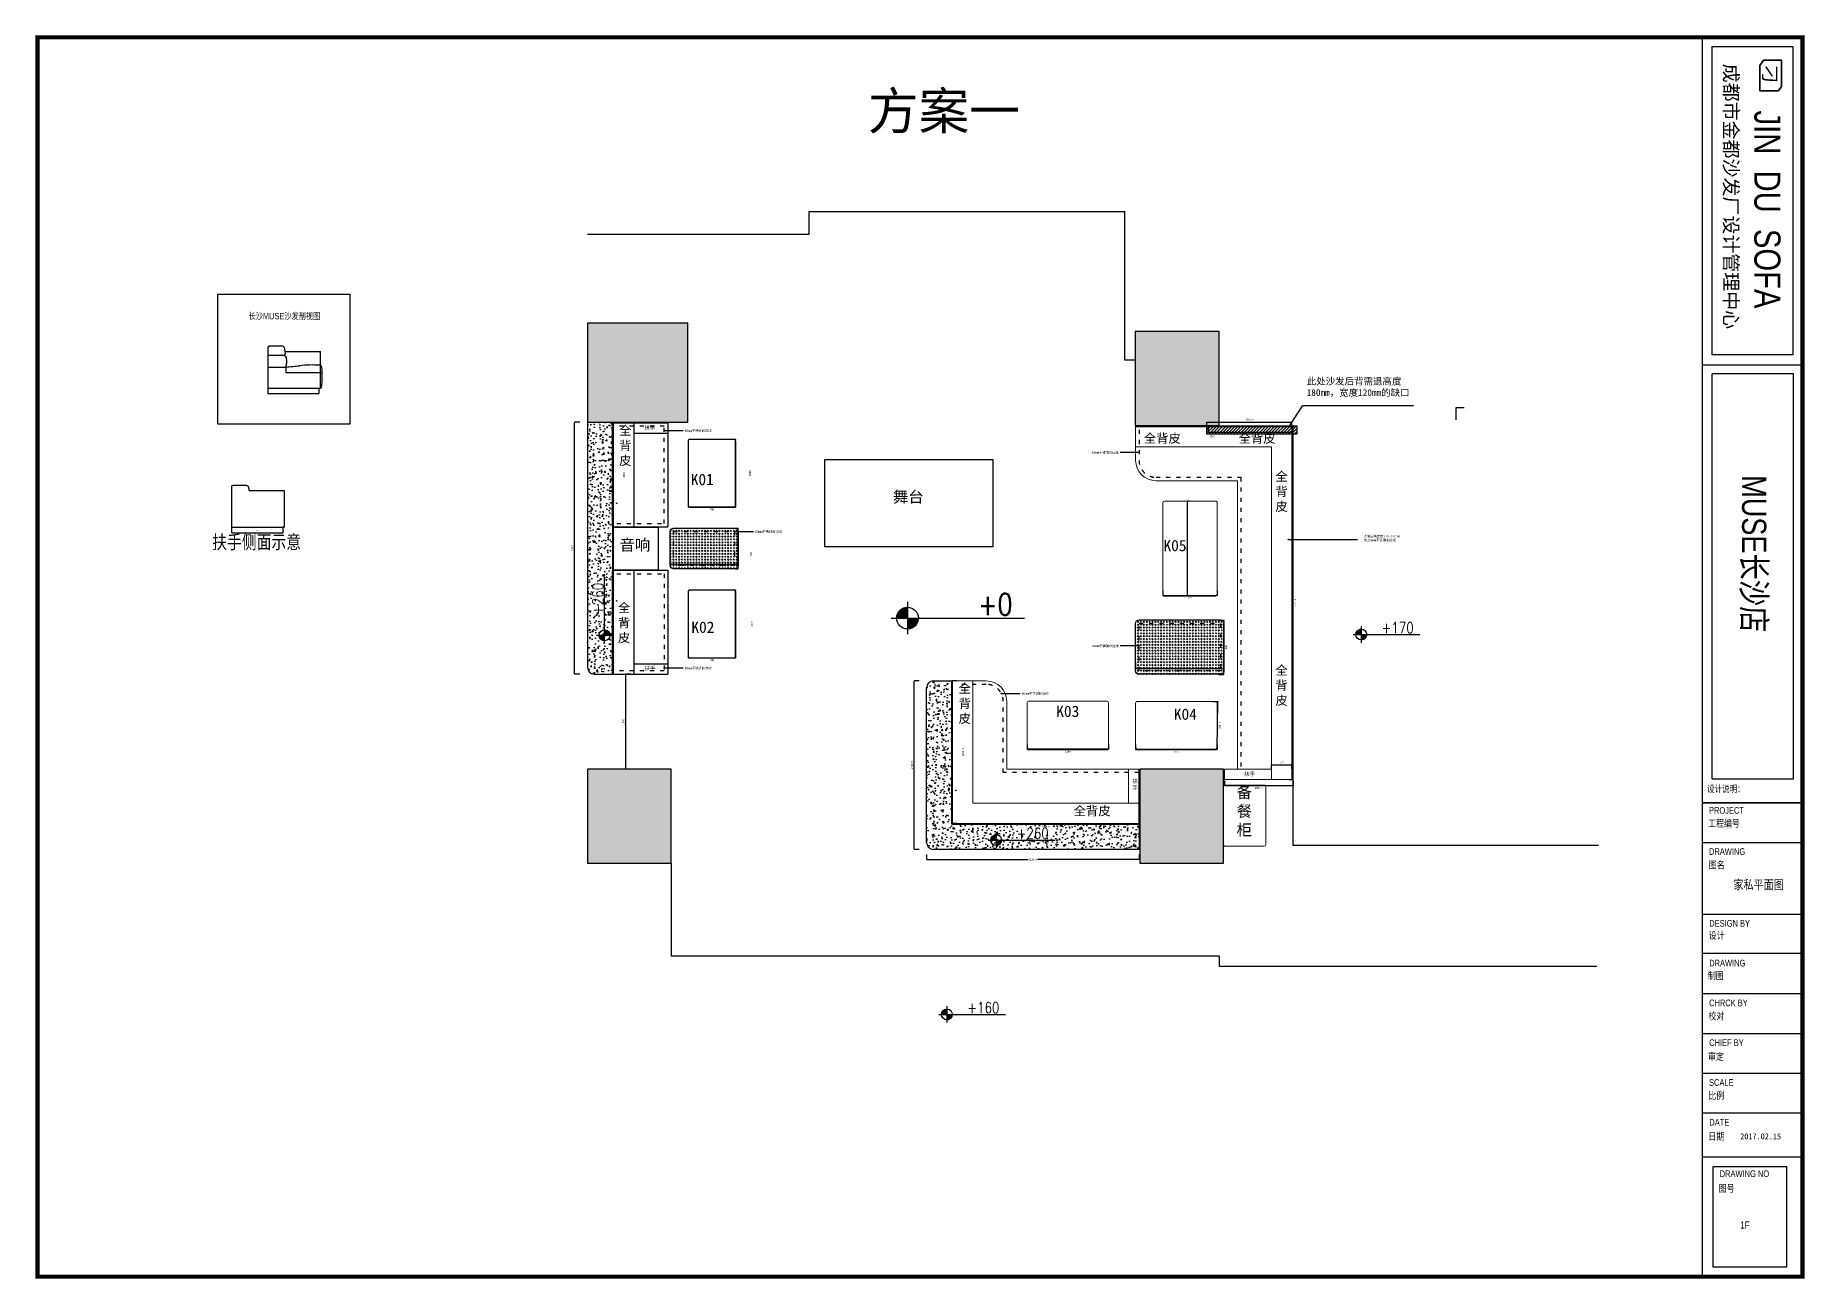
# Model space of a CAD drawing. Header units: millimetres. Extents: x 1211946 to 1266258, y -418433 to -400124.
# Drawn here: x 1211946 to 1237988, y -418433 to -400124 of the extents above; entities that cross this region are included whole.
import ezdxf
from ezdxf.enums import TextEntityAlignment as Align

# ---------------------------------------------------------------- set-up
doc = ezdxf.new("R2010")
doc.units = ezdxf.units.MM
doc.header["$LTSCALE"] = 5
doc.header["$PDMODE"] = 35
doc.header["$PDSIZE"] = 3
doc.linetypes.add('ACAD_ISO03W100', pattern=[30, 12, -18])
for name, color, linetype in [('B', 3, 'Continuous'), ('layer 1', 7, 'Continuous'), ('图框', 4, 'Continuous'), ('标注', 7, 'Continuous')]:
    doc.layers.add(name, color=color, linetype=linetype)
doc.layers.add('线型', color=3, linetype='Continuous', lineweight=50)
doc.styles.add('-宋体', font='arial.ttf', dxfattribs={"width": 0.8})
doc.styles.add('\\M+2A4A4\\M+2A4E5\\M+2A672', font='')
doc.styles.add('DIM_FONT', font='SIMPLEX.shx', dxfattribs={"width": 0.8, "bigfont": 'gbcbig.shx'})
doc.styles.get("Standard").update_dxf_attribs({"font": 'txt.shx', "bigfont": 'gbcbig.shx'})
doc.styles.add('宋体平面', font='', dxfattribs={"width": 0.8, "height": 30})
doc.styles.get('\\M+2A4A4\\M+2A4E5\\M+2A672').set_extended_font_data('NSimSun')
doc.styles.get('宋体平面').set_extended_font_data('NSimSun')
doc.dimstyles.new('02.HY-D30', dxfattribs={"dimscale": 30, "dimtxt": 30, "dimasz": 0.3, "dimexe": 0, "dimexo": 0.2, "dimgap": 0.6, "dimtad": 2, "dimdec": 1, "dimzin": 11, "dimdsep": 46, "dimtxsty": '宋体平面', "dimblk": 'DOT', "dimcen": 1.5, "dimdle": 1, "dimclrd": 8, "dimclre": 8, "dimclrt": 7, "dimazin": 0, "dimtp": 10, "dimtm": 10, "dimtfac": 1, "dimtdec": 1, "dimtix": 1, "dimtmove": 2, "dimatfit": 3, "dimldrblk": 'DOT', "dimfxl": 0, "dimtolj": 1, "dimtzin": 0, "dimlwe": 25, "dimarcsym": 0})

msp = doc.modelspace()

# ---------------------------------------------------------------- texts
at = {"color": 7, "lineweight": 30, "style": '-宋体', "width": 0.8}
for s, height, p in [('JIN  DU  SOFA', 384.8161, (1237247.7, -401231.1)), ('MUSE长沙店', 356.311, (1237067.15, -406602.18))]:
    msp.add_text(s, height=height, rotation=270, dxfattribs=at).set_placement(p)
at = {"style": '-宋体', "width": 0.8}
msp.add_text('长沙MUSE沙发剖视图', height=94.081, dxfattribs=at).set_placement((1215083.72, -404304.97))
at = {"color": 7, "lineweight": 30, "style": '-宋体', "width": 0.8}
for s, height, p in [('设计说明：', 98.611, (1236552.62, -411271.18)), ('工程编号', 104.534, (1236567.23, -411781.06)), ('PROJECT', 98.611, (1236580.65, -411587.1)), ('DRAWING', 98.611, (1236580.33, -412192.73)), ('图名', 104.534, (1236577.9, -412393.97)), ('家私平面图', 135.895, (1236940.8, -412698.82)), ('DESIGN BY', 98.611, (1236583.86, -413249.88)), ('设计', 104.534, (1236575.01, -413430.95)), ('DRAWING', 98.611, (1236583.86, -413835.8)), ('制图', 104.534, (1236562.88, -414025.07)), ('CHRCK BY', 98.611, (1236581.78, -414421.71)), ('校对 ', 104.534, (1236571.22, -414618.73)), ('审定', 104.534, (1236565.26, -415215.2)), ('CHIEF BY', 98.611, (1236583.15, -415007.63)), ('SCALE', 98.611, (1236580.8, -415593.54)), ('比例', 104.534, (1236569.85, -415789.61)), ('DATE', 98.611, (1236585.25, -416179.46)), ('日期', 104.534, (1236571.97, -416391.47)), ('DRAWING NO', 98.611, (1236738.07, -416937.83)), ('图号', 104.534, (1236722.86, -417156.82)), ('1F', 104.534, (1237042.06, -417695.95))]:
    msp.add_text(s, height=height, dxfattribs=at).set_placement(p)
at = {"attachment_point": 1, "style": '宋体平面'}
for s, insert, char_height in [('扶手侧面示意', (1214547.75, -407485.47), 200), ('不锈钢', (1215193.29, -407411.31), 10)]:
    msp.add_mtext(s, dxfattribs=dict(at, insert=insert, char_height=char_height))
at = {"layer": '图框', "color": 7, "style": '\\M+2A4A4\\M+2A4E5\\M+2A672'}
for s, height, p in [('成都市金都沙发厂设计管理中心', 204.6792, (1236802.94, -400541.87)), ('刁', 204.68, (1237377.68, -400550.71))]:
    msp.add_text(s, height=height, rotation=270, dxfattribs=at).set_placement(p)
at = {"layer": '标注'}
for s, insert, char_height, width, attachment_point in [('{\\fNSimSun|b0|i0|c134|p49;\\C0;方案一}', (1224199.67, -400962.8), 547.0341, 8631.0568, 1), ('{\\fNSimSun|b0|i0|c134|p49;\\C1;此处沙发后背需退高度180mm，宽度120mm的缺口}', (1230658.5, -405168.79), 99.6782, 1647.7, 1), ('{\\fNSimSun|b0|i0|c134|p49;\\C0;全背皮}', (1220538.01, -405875.74), 132.9043, 249.4787, 1), ('{\\fNSimSun|b0|i0|c134|p49;\\C1;扶手}', (1220909.82, -405872.47), 56.9827, 212.1607, 1), ('{\\fNSimSun|b0|i0|c134|p49;\\C1;80mm不锈钢收边线}', (1221503.31, -405929.62), 34.1896, 408.8964, 1), ('{\\fNSimSun|b0|i0|c134|p49;\\C0;全背皮}', (1228262.15, -405991.75), 132.9043, 734.7015, 1), ('{\\fNSimSun|b0|i0|c134|p49;\\C0;全背皮}', (1229657.07, -405991.75), 132.9043, 734.7015, 1), ('{\\fNSimSun|b0|i0|c134|p49;\\C1;80mm不锈钢收边线}', (1227890.21, -406250.9), 34.1896, 408.8964, 3), ('{\\fNSimSun|b0|i0|c134|p49;\\C1;K01}', (1221592.52, -406581.35), 166.1304, 435.0583, 1), ('{\\fNSimSun|b0|i0|c134|p49;\\C0;全背皮}', (1230198.14, -406552.03), 132.9043, 249.4787, 1), ('{\\fNSimSun|b0|i0|c134|p49;\\C1;舞台}', (1224567.66, -406837.79), 166.1304, 435.0583, 1), ('{\\fNSimSun|b0|i0|c134|p49;\\C1;音响}', (1220543.37, -407544.55), 166.1304, 435.0583, 1), ('{\\fNSimSun|b0|i0|c134|p49;\\C1;80mm不锈钢收边线}', (1222538.92, -407416.58), 34.1896, 408.8964, 1), ('{\\fNSimSun|b0|i0|c134|p49;\\C1;K05}', (1228550.53, -407554.23), 166.1304, 435.0583, 1), ('{\\fNSimSun|b0|i0|c134|p49;\\C1;沙发后背高度170-320mm为150mm不锈钢收边线}', (1231499.64, -407483.64), 34.1896, 539.4411, 1), ('{\\fNSimSun|b0|i0|c134|p49;\\C0;全背皮}', (1220520.2, -408485.34), 132.9043, 249.4787, 1), ('{\\fNSimSun|b0|i0|c134|p49;\\C1;K02}', (1221601.56, -408756.86), 166.1304, 435.0583, 1), ('{\\fNSimSun|b0|i0|c134|p49;\\C1;80mm不锈钢收边线}', (1227890.21, -409099.28), 34.1896, 408.8964, 3), ('{\\fNSimSun|b0|i0|c134|p49;\\C1;扶手}', (1220912.97, -409415.87), 56.9827, 212.1607, 1), ('{\\fNSimSun|b0|i0|c134|p49;\\C1;80mm不锈钢收边线}', (1221503.31, -409425.36), 34.1896, 408.8964, 1), ('{\\fNSimSun|b0|i0|c134|p49;\\C0;全背皮}', (1230198.14, -409407.66), 132.9043, 249.4787, 1), ('{\\fNSimSun|b0|i0|c134|p49;\\C0;全背皮}', (1225534.38, -409673.97), 132.9043, 249.4787, 1), ('{\\fNSimSun|b0|i0|c134|p49;\\C1;80mm不锈钢收边线}', (1226464.16, -409799.12), 34.1896, 408.8964, 1), ('{\\fNSimSun|b0|i0|c134|p49;\\C1;K03}', (1226972.49, -409995.53), 166.1304, 435.0583, 1), ('{\\fNSimSun|b0|i0|c134|p49;\\C1;K04}', (1228703.58, -410037.4), 166.1304, 435.0583, 1), ('{\\fNSimSun|b0|i0|c134|p49;\\C1;扶手}', (1228092.99, -411079.59), 56.9827, 96.6036, 1), ('{\\fNSimSun|b0|i0|c134|p49;\\C1;备餐柜}', (1229626.95, -411188.8), 166.1304, 435.0583, 1), ('{\\fNSimSun|b0|i0|c134|p49;\\C1;扶手}', (1229737.77, -410971.5), 56.9827, 212.1607, 1), ('{\\fNSimSun|b0|i0|c134|p49;\\C0;全背皮}', (1227228.92, -411478.03), 132.9043, 734.7015, 1), ('{\\fNSimSun|b0|i0|c134|p49;2017.02.15}', (1237039.59, -416293.77), 88.579, 805.1844, 1)]:
    msp.add_mtext(s, dxfattribs=dict(at, insert=insert, char_height=char_height, width=width, attachment_point=attachment_point))

# ---------------------------------------------------------------- blocks, each defined once
blk = doc.blocks.new('_Dot')
at = {"color": 0, "linetype": 'ByBlock', "lineweight": -2}
blk.add_line((-0.5, 0), (-1, 0), dxfattribs=at)
at = {"color": 0, "linetype": 'ByBlock', "const_width": 0.5}
blk.add_lwpolyline([(-0.25, 0, 1), (0.25, 0, 1)], format="xyb", close=True, dxfattribs=at)
blk = doc.blocks.new('*D5')
at = {"layer": 'Defpoints', "color": 0, "transparency": 16777216}
for p in [(1220853, -409532), (1220633, -410932), (1220853, -410932)]:
    blk.add_point(p, dxfattribs=at)
at = {"layer": '线型', "color": 8, "lineweight": 25, "transparency": 16777216}
for p, q in [((1220708, -409532), (1220633, -409532)), ((1220708, -410932), (1220633, -410932))]:
    blk.add_line(p, q, dxfattribs=at)
at = {"layer": '线型', "color": 8, "lineweight": -2, "transparency": 16777216}
blk.add_line((1220633, -409541), (1220633, -410923), dxfattribs=at)
at = {"layer": '线型', "color": 8, "lineweight": -2, "transparency": 16777216, "xscale": 9, "yscale": 9, "zscale": 9}
for p, rotation in [((1220633, -409532), 90), ((1220633, -410932), 270)]:
    blk.add_blockref('_Dot', p, dxfattribs=dict(at, rotation=rotation))
at = {"layer": '线型', "color": 7, "lineweight": 30, "transparency": 16777216, "insert": (1220600, -410232), "char_height": 30, "attachment_point": 5, "rotation": 90, "style": '宋体平面'}
blk.add_mtext('\\A1;1400', dxfattribs=at)
blk = doc.blocks.new('*D6')
at = {"layer": 'Defpoints', "color": 0, "transparency": 16777216}
for p in [(1228905, -406983), (1228941, -406983), (1228941, -408383)]:
    blk.add_point(p, dxfattribs=at)
at = {"layer": '线型', "color": 8, "lineweight": 25, "transparency": 16777216}
for p, q in [((1228935, -406983), (1228905, -406983)), ((1228935, -408383), (1228905, -408383))]:
    blk.add_line(p, q, dxfattribs=at)
at = {"layer": '线型', "color": 8, "lineweight": -2, "transparency": 16777216}
blk.add_line((1228905, -408374), (1228905, -406992), dxfattribs=at)
at = {"layer": '线型', "color": 8, "lineweight": -2, "transparency": 16777216, "xscale": 9, "yscale": 9, "zscale": 9}
for p, rotation in [((1228905, -406983), 90.009423623267), ((1228905, -408383), 270.009423623267)]:
    blk.add_blockref('_Dot', p, dxfattribs=dict(at, rotation=rotation))
at = {"layer": '线型', "color": 7, "lineweight": 30, "transparency": 16777216, "insert": (1228872, -407683), "char_height": 30, "attachment_point": 5, "rotation": 270.0094, "style": '宋体平面'}
blk.add_mtext('\\A1;1400', dxfattribs=at)
blk = doc.blocks.new('*D7')
at = {"layer": 'Defpoints', "color": 0, "transparency": 16777216}
for p in [(1228541, -408251), (1229341, -408251), (1229341, -408375)]:
    blk.add_point(p, dxfattribs=at)
at = {"layer": '线型', "color": 8, "lineweight": 25, "transparency": 16777216}
for p, q in [((1228541, -408300), (1228541, -408375)), ((1229341, -408300), (1229341, -408375))]:
    blk.add_line(p, q, dxfattribs=at)
at = {"layer": '线型', "color": 8, "lineweight": -2, "transparency": 16777216}
blk.add_line((1228550, -408375), (1229332, -408375), dxfattribs=at)
at = {"layer": '线型', "color": 8, "lineweight": -2, "transparency": 16777216, "xscale": 9, "yscale": 9, "zscale": 9, "rotation": 180}
blk.add_blockref('_Dot', (1228541, -408375), dxfattribs=at)
at = {"layer": '线型', "color": 8, "lineweight": -2, "transparency": 16777216, "xscale": 9, "yscale": 9, "zscale": 9}
blk.add_blockref('_Dot', (1229341, -408375), dxfattribs=at)
at = {"layer": '线型', "color": 7, "lineweight": 30, "transparency": 16777216, "insert": (1228941, -408408), "char_height": 30, "attachment_point": 5, "style": '宋体平面'}
blk.add_mtext('\\A1;800', dxfattribs=at)
blk = doc.blocks.new('*D8')
at = {"layer": 'Defpoints', "color": 0, "transparency": 16777216}
for p in [(1226543, -410496), (1227743, -410496), (1227743, -410640)]:
    blk.add_point(p, dxfattribs=at)
at = {"layer": '线型', "color": 8, "lineweight": 25, "transparency": 16777216}
for p, q in [((1226543, -410565), (1226543, -410640)), ((1227743, -410565), (1227743, -410640))]:
    blk.add_line(p, q, dxfattribs=at)
at = {"layer": '线型', "color": 8, "lineweight": -2, "transparency": 16777216}
blk.add_line((1226552, -410640), (1227734, -410640), dxfattribs=at)
at = {"layer": '线型', "color": 8, "lineweight": -2, "transparency": 16777216, "xscale": 9, "yscale": 9, "zscale": 9}
for p, rotation in [((1226543, -410640), 180.0108734114236), ((1227743, -410640), 0.01087341142358089)]:
    blk.add_blockref('_Dot', p, dxfattribs=dict(at, rotation=rotation))
at = {"layer": '线型', "color": 7, "lineweight": 30, "transparency": 16777216, "insert": (1227143, -410673), "char_height": 30, "attachment_point": 5, "rotation": 0.0109, "style": '宋体平面'}
blk.add_mtext('\\A1;1200', dxfattribs=at)
blk = doc.blocks.new('*D9')
at = {"layer": 'Defpoints', "color": 0, "transparency": 16777216}
for p in [(1222091, -408292), (1222253, -408292), (1222091, -409292)]:
    blk.add_point(p, dxfattribs=at)
at = {"layer": '线型', "color": 8, "lineweight": 25, "transparency": 16777216}
for p, q in [((1222178, -408292), (1222253, -408292)), ((1222178, -409292), (1222253, -409292))]:
    blk.add_line(p, q, dxfattribs=at)
at = {"layer": '线型', "color": 8, "lineweight": -2, "transparency": 16777216}
blk.add_line((1222253, -409283), (1222253, -408301), dxfattribs=at)
at = {"layer": '线型', "color": 8, "lineweight": -2, "transparency": 16777216, "xscale": 9, "yscale": 9, "zscale": 9}
for p, rotation in [((1222253, -408292), 90), ((1222253, -409292), 270)]:
    blk.add_blockref('_Dot', p, dxfattribs=dict(at, rotation=rotation))
at = {"layer": '线型', "color": 7, "lineweight": 30, "transparency": 16777216, "insert": (1222492, -408792), "char_height": 30, "attachment_point": 5, "rotation": 90, "style": '宋体平面'}
blk.add_mtext('\\A1;1000', dxfattribs=at)
blk = doc.blocks.new('*D10')
at = {"layer": 'Defpoints', "color": 0, "transparency": 16777216}
for p in [(1221553, -409146), (1222253, -409146), (1222253, -409292)]:
    blk.add_point(p, dxfattribs=at)
at = {"layer": '线型', "color": 8, "lineweight": 25, "transparency": 16777216}
for p, q in [((1221553, -409217), (1221553, -409292)), ((1222253, -409217), (1222253, -409292))]:
    blk.add_line(p, q, dxfattribs=at)
at = {"layer": '线型', "color": 8, "lineweight": -2, "transparency": 16777216}
blk.add_line((1221562, -409292), (1222244, -409292), dxfattribs=at)
at = {"layer": '线型', "color": 8, "lineweight": -2, "transparency": 16777216, "xscale": 9, "yscale": 9, "zscale": 9, "rotation": 180}
blk.add_blockref('_Dot', (1221553, -409292), dxfattribs=at)
at = {"layer": '线型', "color": 8, "lineweight": -2, "transparency": 16777216, "xscale": 9, "yscale": 9, "zscale": 9}
blk.add_blockref('_Dot', (1222253, -409292), dxfattribs=at)
at = {"layer": '线型', "color": 7, "lineweight": 30, "transparency": 16777216, "insert": (1221903, -409325), "char_height": 30, "attachment_point": 5, "style": '宋体平面'}
blk.add_mtext('\\A1;700', dxfattribs=at)
blk = doc.blocks.new('*D11')
at = {"layer": 'Defpoints', "color": 0, "transparency": 16777216}
for p in [(1222091, -406072), (1222253, -406072), (1222091, -407072)]:
    blk.add_point(p, dxfattribs=at)
at = {"layer": '线型', "color": 8, "lineweight": 25, "transparency": 16777216}
for p, q in [((1222178, -406072), (1222253, -406072)), ((1222178, -407072), (1222253, -407072))]:
    blk.add_line(p, q, dxfattribs=at)
at = {"layer": '线型', "color": 8, "lineweight": -2, "transparency": 16777216}
blk.add_line((1222253, -407063), (1222253, -406081), dxfattribs=at)
at = {"layer": '线型', "color": 8, "lineweight": -2, "transparency": 16777216, "xscale": 9, "yscale": 9, "zscale": 9}
for p, rotation in [((1222253, -406072), 90), ((1222253, -407072), 270)]:
    blk.add_blockref('_Dot', p, dxfattribs=dict(at, rotation=rotation))
at = {"layer": '线型', "color": 7, "lineweight": 30, "transparency": 16777216, "insert": (1222464, -406572), "char_height": 30, "attachment_point": 5, "rotation": 90, "style": '宋体平面'}
blk.add_mtext('\\A1;1000', dxfattribs=at)
blk = doc.blocks.new('*D12')
at = {"layer": 'Defpoints', "color": 0, "transparency": 16777216}
for p in [(1221553, -407047), (1221553, -407072), (1222253, -407047)]:
    blk.add_point(p, dxfattribs=at)
at = {"layer": '线型', "color": 8, "lineweight": 25, "transparency": 16777216}
for p, q in [((1221553, -407053), (1221553, -407072)), ((1222253, -407053), (1222253, -407072))]:
    blk.add_line(p, q, dxfattribs=at)
at = {"layer": '线型', "color": 8, "lineweight": -2, "transparency": 16777216}
blk.add_line((1222244, -407072), (1221562, -407072), dxfattribs=at)
at = {"layer": '线型', "color": 8, "lineweight": -2, "transparency": 16777216, "xscale": 9, "yscale": 9, "zscale": 9, "rotation": 180}
blk.add_blockref('_Dot', (1221553, -407072), dxfattribs=at)
at = {"layer": '线型', "color": 8, "lineweight": -2, "transparency": 16777216, "xscale": 9, "yscale": 9, "zscale": 9}
blk.add_blockref('_Dot', (1222253, -407072), dxfattribs=at)
at = {"layer": '线型', "color": 7, "lineweight": 30, "transparency": 16777216, "insert": (1221903, -407105), "char_height": 30, "attachment_point": 5, "style": '宋体平面'}
blk.add_mtext('\\A1;700', dxfattribs=at)
blk = doc.blocks.new('*D13')
at = {"layer": 'Defpoints', "color": 0, "transparency": 16777216}
for p in [(1228141, -405883), (1230441, -405883), (1230441, -405883)]:
    blk.add_point(p, dxfattribs=at)
at = {"layer": '线型', "color": 8, "lineweight": -2, "transparency": 16777216}
blk.add_line((1228150, -405883), (1230432, -405883), dxfattribs=at)
at = {"layer": '线型', "color": 8, "lineweight": -2, "transparency": 16777216, "xscale": 9, "yscale": 9, "zscale": 9}
for p, rotation in [((1228141, -405883), 179.9984679859004), ((1230441, -405883), 359.9984679859003)]:
    blk.add_blockref('_Dot', p, dxfattribs=dict(at, rotation=rotation))
at = {"layer": '线型', "color": 7, "lineweight": 30, "transparency": 16777216, "insert": (1229269, -406030), "char_height": 30, "attachment_point": 5, "rotation": 359.9985, "style": '宋体平面'}
blk.add_mtext('\\A1;2300', dxfattribs=at)
blk = doc.blocks.new('*D14')
at = {"layer": 'Defpoints', "color": 0, "transparency": 16777216}
for p in [(1230390, -405883), (1230390, -411083), (1230456, -411083)]:
    blk.add_point(p, dxfattribs=at)
at = {"layer": '线型', "color": 8, "lineweight": 25, "transparency": 16777216}
for p, q in [((1230396, -405883), (1230456, -405883)), ((1230396, -411083), (1230456, -411083))]:
    blk.add_line(p, q, dxfattribs=at)
at = {"layer": '线型', "color": 8, "lineweight": -2, "transparency": 16777216}
blk.add_line((1230456, -405892), (1230456, -411074), dxfattribs=at)
at = {"layer": '线型', "color": 8, "lineweight": -2, "transparency": 16777216, "xscale": 9, "yscale": 9, "zscale": 9}
for p, rotation in [((1230456, -405883), 90), ((1230456, -411083), 270)]:
    blk.add_blockref('_Dot', p, dxfattribs=dict(at, rotation=rotation))
at = {"layer": '线型', "color": 7, "lineweight": 30, "transparency": 16777216, "insert": (1230489, -408483), "char_height": 30, "attachment_point": 5, "rotation": 90, "style": '宋体平面'}
blk.add_mtext('\\A1;5200.4', dxfattribs=at)
blk = doc.blocks.new('*D15')
at = {"layer": 'Defpoints', "color": 0, "transparency": 16777216}
for p in [(1220443, -408002), (1220453, -408002), (1220453, -409532)]:
    blk.add_point(p, dxfattribs=at)
at = {"layer": '线型', "color": 8, "lineweight": 25, "transparency": 16777216}
for p, q in [((1220447, -408002), (1220443, -408002)), ((1220447, -409532), (1220443, -409532))]:
    blk.add_line(p, q, dxfattribs=at)
at = {"layer": '线型', "color": 8, "lineweight": -2, "transparency": 16777216}
blk.add_line((1220443, -409523), (1220443, -408011), dxfattribs=at)
at = {"layer": '线型', "color": 8, "lineweight": -2, "transparency": 16777216, "xscale": 9, "yscale": 9, "zscale": 9}
for p, rotation in [((1220443, -408002), 90), ((1220443, -409532), 270)]:
    blk.add_blockref('_Dot', p, dxfattribs=dict(at, rotation=rotation))
at = {"layer": '线型', "color": 7, "lineweight": 30, "transparency": 16777216, "insert": (1220609, -408767), "char_height": 30, "attachment_point": 5, "rotation": 90, "style": '宋体平面'}
blk.add_mtext('\\A1;1530', dxfattribs=at)
blk = doc.blocks.new('*D16')
at = {"layer": 'Defpoints', "color": 0, "transparency": 16777216}
for p in [(1220443, -405832), (1220453, -405832), (1220453, -407362)]:
    blk.add_point(p, dxfattribs=at)
at = {"layer": '线型', "color": 8, "lineweight": 25, "transparency": 16777216}
for p, q in [((1220447, -405832), (1220443, -405832)), ((1220447, -407362), (1220443, -407362))]:
    blk.add_line(p, q, dxfattribs=at)
at = {"layer": '线型', "color": 8, "lineweight": -2, "transparency": 16777216}
blk.add_line((1220443, -407353), (1220443, -405841), dxfattribs=at)
at = {"layer": '线型', "color": 8, "lineweight": -2, "transparency": 16777216, "xscale": 9, "yscale": 9, "zscale": 9}
for p, rotation in [((1220443, -405832), 90), ((1220443, -407362), 270)]:
    blk.add_blockref('_Dot', p, dxfattribs=dict(at, rotation=rotation))
at = {"layer": '线型', "color": 7, "lineweight": 30, "transparency": 16777216, "insert": (1220610, -406597), "char_height": 30, "attachment_point": 5, "rotation": 90, "style": '宋体平面'}
blk.add_mtext('\\A1;1530', dxfattribs=at)
blk = doc.blocks.new('A$C401A666B')
h = blk.add_hatch()
h.set_pattern_fill('_USER', color=256, scale=0.15, angle=45, style=0, pattern_type=0)
h.set_pattern_definition([(45, (0, 0), (-0.106066, 0.106066), [])])
h.paths.add_polyline_path([(0, 2, 0.414214), (-2, 0), (0, 0)])
h.paths.add_polyline_path([(2, 0), (0, 0), (0, -2, 0.414214)])
for p, q in [((-3, 0), (21.51, 0)), ((0, 3), (0, -3))]:
    blk.add_line(p, q)
blk.add_circle((0, 0), 2)
at = {"color": 70, "linetype": 'ByBlock', "style": 'DIM_FONT', "width": 0.7}
blk.add_attdef('高度', text='', height=3, dxfattribs=at).set_placement((14.5, 0.5), align=Align.RIGHT)
blk = doc.blocks.new('*D17')
at = {"layer": 'Defpoints', "color": 0, "transparency": 16777216}
for p in [(1228140, -410499), (1229340, -410498), (1229340, -410642)]:
    blk.add_point(p, dxfattribs=at)
at = {"layer": '线型', "color": 8, "lineweight": 25, "transparency": 16777216}
for p, q in [((1228140, -410567), (1228140, -410642)), ((1229340, -410567), (1229340, -410642))]:
    blk.add_line(p, q, dxfattribs=at)
at = {"layer": '线型', "color": 8, "lineweight": -2, "transparency": 16777216}
blk.add_line((1228149, -410642), (1229331, -410642), dxfattribs=at)
at = {"layer": '线型', "color": 8, "lineweight": -2, "transparency": 16777216, "xscale": 9, "yscale": 9, "zscale": 9}
for p, rotation in [((1228140, -410642), 180.0108734114319), ((1229340, -410642), 0.01087341143191423)]:
    blk.add_blockref('_Dot', p, dxfattribs=dict(at, rotation=rotation))
at = {"layer": '线型', "color": 7, "lineweight": 30, "transparency": 16777216, "insert": (1228740, -410675), "char_height": 30, "attachment_point": 5, "rotation": 0.0109, "style": '宋体平面'}
blk.add_mtext('\\A1;1200', dxfattribs=at)
blk = doc.blocks.new('*D18')
at = {"layer": 'Defpoints', "color": 0, "transparency": 16777216}
for p in [(1229187, -409934), (1229352, -409936), (1229176, -410634)]:
    blk.add_point(p, dxfattribs=at)
at = {"layer": '线型', "color": 8, "lineweight": 25, "transparency": 16777216}
for p, q in [((1229277, -409935), (1229352, -409936)), ((1229265, -410635), (1229340, -410636))]:
    blk.add_line(p, q, dxfattribs=at)
at = {"layer": '线型', "color": 8, "lineweight": -2, "transparency": 16777216}
blk.add_line((1229340, -410627), (1229351, -409945), dxfattribs=at)
at = {"layer": '线型', "color": 8, "lineweight": -2, "transparency": 16777216, "xscale": 9, "yscale": 9, "zscale": 9}
for p, rotation in [((1229352, -409936), 89.08738070523155), ((1229340, -410636), 269.0873807052315)]:
    blk.add_blockref('_Dot', p, dxfattribs=dict(at, rotation=rotation))
at = {"layer": '线型', "color": 7, "lineweight": 30, "transparency": 16777216, "insert": (1229379, -410287), "char_height": 30, "attachment_point": 5, "rotation": 89.0874, "style": '宋体平面'}
blk.add_mtext('\\A1;700.1', dxfattribs=at)
blk = doc.blocks.new('*D19')
at = {"layer": 'Defpoints', "color": 0, "transparency": 16777216}
for p in [(1219883, -405822), (1220173, -405822), (1220173, -409532)]:
    blk.add_point(p, dxfattribs=at)
at = {"layer": '线型', "color": 8, "lineweight": 25, "transparency": 16777216}
for p, q in [((1219958, -405822), (1219883, -405822)), ((1219958, -409532), (1219883, -409532))]:
    blk.add_line(p, q, dxfattribs=at)
at = {"layer": '线型', "color": 8, "lineweight": -2, "transparency": 16777216}
blk.add_line((1219883, -409523), (1219883, -405831), dxfattribs=at)
at = {"layer": '线型', "color": 8, "lineweight": -2, "transparency": 16777216, "xscale": 9, "yscale": 9, "zscale": 9}
for p, rotation in [((1219883, -405822), 90), ((1219883, -409532), 270)]:
    blk.add_blockref('_Dot', p, dxfattribs=dict(at, rotation=rotation))
at = {"layer": '线型', "color": 7, "lineweight": 30, "transparency": 16777216, "insert": (1219850, -407677), "char_height": 30, "attachment_point": 5, "rotation": 90, "style": '宋体平面'}
blk.add_mtext('\\A1;3710', dxfattribs=at)
blk = doc.blocks.new('*D20')
at = {"layer": 'Defpoints', "color": 0, "transparency": 16777216}
for p in [(1225605, -409631), (1225433, -411732), (1225605, -411732)]:
    blk.add_point(p, dxfattribs=at)
at = {"layer": '线型', "color": 8, "lineweight": 25, "transparency": 16777216}
for p, q in [((1225508, -409631), (1225433, -409631)), ((1225508, -411732), (1225433, -411732))]:
    blk.add_line(p, q, dxfattribs=at)
at = {"layer": '线型', "color": 8, "lineweight": -2, "transparency": 16777216}
blk.add_line((1225433, -409640), (1225433, -411723), dxfattribs=at)
at = {"layer": '线型', "color": 8, "lineweight": -2, "transparency": 16777216, "xscale": 9, "yscale": 9, "zscale": 9}
for p, rotation in [((1225433, -409631), 90), ((1225433, -411732), 270)]:
    blk.add_blockref('_Dot', p, dxfattribs=dict(at, rotation=rotation))
at = {"layer": '线型', "color": 7, "lineweight": 30, "transparency": 16777216, "insert": (1225598, -410681), "char_height": 30, "attachment_point": 5, "rotation": 90, "style": '宋体平面'}
blk.add_mtext('\\A1;2100.1', dxfattribs=at)
blk = doc.blocks.new('*D21')
at = {"layer": 'Defpoints', "color": 0, "transparency": 16777216}
for p in [(1225443, -411732), (1228188, -411732), (1228188, -411742)]:
    blk.add_point(p, dxfattribs=at)
at = {"layer": '线型', "color": 8, "lineweight": 25, "transparency": 16777216}
for p, q in [((1225443, -411738), (1225443, -411742)), ((1228188, -411738), (1228188, -411742))]:
    blk.add_line(p, q, dxfattribs=at)
at = {"layer": '线型', "color": 8, "lineweight": -2, "transparency": 16777216}
blk.add_line((1225452, -411742), (1228179, -411742), dxfattribs=at)
at = {"layer": '线型', "color": 8, "lineweight": -2, "transparency": 16777216, "xscale": 9, "yscale": 9, "zscale": 9, "rotation": 180}
blk.add_blockref('_Dot', (1225443, -411742), dxfattribs=at)
at = {"layer": '线型', "color": 8, "lineweight": -2, "transparency": 16777216, "xscale": 9, "yscale": 9, "zscale": 9}
blk.add_blockref('_Dot', (1228188, -411742), dxfattribs=at)
at = {"layer": '线型', "color": 7, "lineweight": 30, "transparency": 16777216, "insert": (1226815, -411775), "char_height": 30, "attachment_point": 5, "style": '宋体平面'}
blk.add_mtext('\\A1;2744.6', dxfattribs=at)
blk = doc.blocks.new('*D22')
at = {"layer": 'Defpoints', "color": 0, "transparency": 16777216}
for p in [(1225063, -411951), (1228193, -411951), (1228193, -412261)]:
    blk.add_point(p, dxfattribs=at)
at = {"layer": '线型', "color": 8, "lineweight": 25, "transparency": 16777216}
for p, q in [((1225063, -412186), (1225063, -412261)), ((1228193, -412186), (1228193, -412261))]:
    blk.add_line(p, q, dxfattribs=at)
at = {"layer": '线型', "color": 8, "lineweight": -2, "transparency": 16777216}
for p, q in [((1225072, -412261), (1226561, -412261)), ((1228184, -412261), (1226695, -412261))]:
    blk.add_line(p, q, dxfattribs=at)
at = {"layer": '线型', "color": 8, "lineweight": -2, "transparency": 16777216, "xscale": 9, "yscale": 9, "zscale": 9, "rotation": 180}
blk.add_blockref('_Dot', (1225063, -412261), dxfattribs=at)
at = {"layer": '线型', "color": 8, "lineweight": -2, "transparency": 16777216, "xscale": 9, "yscale": 9, "zscale": 9}
blk.add_blockref('_Dot', (1228193, -412261), dxfattribs=at)
at = {"layer": '线型', "color": 7, "lineweight": 30, "transparency": 16777216, "insert": (1226628, -412261), "char_height": 30, "attachment_point": 5, "style": '宋体平面'}
blk.add_mtext('\\A1;3129.6', dxfattribs=at)
blk = doc.blocks.new('*D23')
at = {"layer": 'Defpoints', "color": 0, "transparency": 16777216}
for p in [(1224881, -409632), (1225163, -409632), (1225163, -412112)]:
    blk.add_point(p, dxfattribs=at)
at = {"layer": '线型', "color": 8, "lineweight": 25, "transparency": 16777216}
for p, q in [((1224956, -409632), (1224881, -409632)), ((1224956, -412112), (1224881, -412112))]:
    blk.add_line(p, q, dxfattribs=at)
at = {"layer": '线型', "color": 8, "lineweight": -2, "transparency": 16777216}
blk.add_line((1224881, -412103), (1224881, -409641), dxfattribs=at)
at = {"layer": '线型', "color": 8, "lineweight": -2, "transparency": 16777216, "xscale": 9, "yscale": 9, "zscale": 9}
for p, rotation in [((1224881, -409632), 90), ((1224881, -412112), 270)]:
    blk.add_blockref('_Dot', p, dxfattribs=dict(at, rotation=rotation))
at = {"layer": '线型', "color": 7, "lineweight": 30, "transparency": 16777216, "insert": (1224848, -410872), "char_height": 30, "attachment_point": 5, "rotation": 90, "style": '宋体平面'}
blk.add_mtext('\\A1;2479.9', dxfattribs=at)
blk = doc.blocks.new('*D24')
at = {"layer": 'Defpoints', "color": 0, "transparency": 16777216}
for p in [(1228141, -409134), (1229441, -409134), (1229441, -409446)]:
    blk.add_point(p, dxfattribs=at)
at = {"layer": '线型', "color": 8, "lineweight": 25, "transparency": 16777216}
for p, q in [((1228141, -409371), (1228141, -409446)), ((1229441, -409371), (1229441, -409446))]:
    blk.add_line(p, q, dxfattribs=at)
at = {"layer": '线型', "color": 8, "lineweight": -2, "transparency": 16777216}
blk.add_line((1228150, -409446), (1229432, -409446), dxfattribs=at)
at = {"layer": '线型', "color": 8, "lineweight": -2, "transparency": 16777216, "xscale": 9, "yscale": 9, "zscale": 9, "rotation": 180}
blk.add_blockref('_Dot', (1228141, -409446), dxfattribs=at)
at = {"layer": '线型', "color": 8, "lineweight": -2, "transparency": 16777216, "xscale": 9, "yscale": 9, "zscale": 9}
blk.add_blockref('_Dot', (1229441, -409446), dxfattribs=at)
at = {"layer": '线型', "color": 7, "lineweight": 30, "transparency": 16777216, "insert": (1228791, -409479), "char_height": 30, "attachment_point": 5, "style": '宋体平面'}
blk.add_mtext('\\A1;1300', dxfattribs=at)
blk = doc.blocks.new('*D25')
at = {"layer": 'Defpoints', "color": 0, "transparency": 16777216}
for p in [(1229305, -408734), (1229441, -408734), (1229305, -409534)]:
    blk.add_point(p, dxfattribs=at)
at = {"layer": '线型', "color": 8, "lineweight": 25, "transparency": 16777216}
for p, q in [((1229366, -408734), (1229441, -408734)), ((1229366, -409534), (1229441, -409534))]:
    blk.add_line(p, q, dxfattribs=at)
at = {"layer": '线型', "color": 8, "lineweight": -2, "transparency": 16777216}
blk.add_line((1229441, -409525), (1229441, -408743), dxfattribs=at)
at = {"layer": '线型', "color": 8, "lineweight": -2, "transparency": 16777216, "xscale": 9, "yscale": 9, "zscale": 9}
for p, rotation in [((1229441, -408734), 90), ((1229441, -409534), 270)]:
    blk.add_blockref('_Dot', p, dxfattribs=dict(at, rotation=rotation))
at = {"layer": '线型', "color": 7, "lineweight": 30, "transparency": 16777216, "insert": (1229474, -409134), "char_height": 30, "attachment_point": 5, "rotation": 90, "style": '宋体平面'}
blk.add_mtext('\\A1;800', dxfattribs=at)
blk = doc.blocks.new('*D26')
at = {"layer": 'Defpoints', "color": 0, "transparency": 16777216}
for p in [(1221288, -407872), (1222288, -407872), (1222288, -407911)]:
    blk.add_point(p, dxfattribs=at)
at = {"layer": '线型', "color": 8, "lineweight": 25, "transparency": 16777216}
for p, q in [((1221288, -407878), (1221288, -407911)), ((1222288, -407878), (1222288, -407911))]:
    blk.add_line(p, q, dxfattribs=at)
at = {"layer": '线型', "color": 8, "lineweight": -2, "transparency": 16777216}
blk.add_line((1221297, -407911), (1222279, -407911), dxfattribs=at)
at = {"layer": '线型', "color": 8, "lineweight": -2, "transparency": 16777216, "xscale": 9, "yscale": 9, "zscale": 9, "rotation": 180}
blk.add_blockref('_Dot', (1221288, -407911), dxfattribs=at)
at = {"layer": '线型', "color": 8, "lineweight": -2, "transparency": 16777216, "xscale": 9, "yscale": 9, "zscale": 9}
blk.add_blockref('_Dot', (1222288, -407911), dxfattribs=at)
at = {"layer": '线型', "color": 7, "lineweight": 30, "transparency": 16777216, "insert": (1221788, -407944), "char_height": 30, "attachment_point": 5, "style": '宋体平面'}
blk.add_mtext('\\A1;1000', dxfattribs=at)
blk = doc.blocks.new('*D27')
at = {"layer": 'Defpoints', "color": 0, "transparency": 16777216}
for p in [(1222238, -407382), (1222288, -407382), (1222238, -407982)]:
    blk.add_point(p, dxfattribs=at)
at = {"layer": '线型', "color": 8, "lineweight": 25, "transparency": 16777216}
for p, q in [((1222244, -407382), (1222288, -407382)), ((1222244, -407982), (1222288, -407982))]:
    blk.add_line(p, q, dxfattribs=at)
at = {"layer": '线型', "color": 8, "lineweight": -2, "transparency": 16777216}
blk.add_line((1222288, -407973), (1222288, -407391), dxfattribs=at)
at = {"layer": '线型', "color": 8, "lineweight": -2, "transparency": 16777216, "xscale": 9, "yscale": 9, "zscale": 9}
for p, rotation in [((1222288, -407382), 90), ((1222288, -407982), 270)]:
    blk.add_blockref('_Dot', p, dxfattribs=dict(at, rotation=rotation))
at = {"layer": '线型', "color": 7, "lineweight": 30, "transparency": 16777216, "insert": (1222479, -407763), "char_height": 30, "attachment_point": 5, "rotation": 90, "style": '宋体平面'}
blk.add_mtext('\\A1;600', dxfattribs=at)
blk = doc.blocks.new('*D2')
at = {"layer": 'Defpoints', "color": 0, "transparency": 16777216}
for p in [(1229191, -405996), (1230441, -405818), (1230441, -405996)]:
    blk.add_point(p, dxfattribs=at)
at = {"layer": '线型', "color": 8, "lineweight": 25, "transparency": 16777216}
for p, q in [((1229191, -405893), (1229191, -405818)), ((1230441, -405893), (1230441, -405818))]:
    blk.add_line(p, q, dxfattribs=at)
at = {"layer": '线型', "color": 8, "lineweight": -2, "transparency": 16777216}
blk.add_line((1229200, -405818), (1230432, -405818), dxfattribs=at)
at = {"layer": '线型', "color": 8, "lineweight": -2, "transparency": 16777216, "xscale": 9, "yscale": 9, "zscale": 9}
for p, rotation in [((1229191, -405818), 179.9984679858999), ((1230441, -405818), 359.9984679858998)]:
    blk.add_blockref('_Dot', p, dxfattribs=dict(at, rotation=rotation))
at = {"layer": '线型', "color": 7, "lineweight": 30, "transparency": 16777216, "insert": (1229816, -405785), "char_height": 30, "attachment_point": 5, "rotation": 359.9985, "style": '宋体平面'}
blk.add_mtext('\\A1;1249.9', dxfattribs=at)
blk = doc.blocks.new('*D3')
at = {"layer": 'Defpoints', "color": 0, "transparency": 16777216}
for p in [(1230141, -410933), (1230441, -410866), (1230441, -410933)]:
    blk.add_point(p, dxfattribs=at)
at = {"layer": '线型', "color": 8, "lineweight": 25, "transparency": 16777216}
for p, q in [((1230141, -410927), (1230141, -410866)), ((1230441, -410927), (1230441, -410866))]:
    blk.add_line(p, q, dxfattribs=at)
at = {"layer": '线型', "color": 8, "lineweight": -2, "transparency": 16777216}
blk.add_line((1230150, -410866), (1230432, -410866), dxfattribs=at)
at = {"layer": '线型', "color": 8, "lineweight": -2, "transparency": 16777216, "xscale": 9, "yscale": 9, "zscale": 9}
for p, rotation in [((1230141, -410866), 179.9984679858947), ((1230441, -410866), 359.9984679858947)]:
    blk.add_blockref('_Dot', p, dxfattribs=dict(at, rotation=rotation))
at = {"layer": '线型', "color": 7, "lineweight": 30, "transparency": 16777216, "insert": (1230291, -410833), "char_height": 30, "attachment_point": 5, "rotation": 359.9985, "style": '宋体平面'}
blk.add_mtext('\\A1;300', dxfattribs=at)
blk = doc.blocks.new('*D4')
at = {"layer": 'Defpoints', "color": 0, "transparency": 16777216}
for p in [(1229451, -411083), (1230458, -411083), (1230458, -411173)]:
    blk.add_point(p, dxfattribs=at)
at = {"layer": '线型', "color": 8, "lineweight": 25, "transparency": 16777216}
for p, q in [((1229451, -411098), (1229451, -411173)), ((1230458, -411098), (1230458, -411173))]:
    blk.add_line(p, q, dxfattribs=at)
at = {"layer": '线型', "color": 8, "lineweight": -2, "transparency": 16777216}
blk.add_line((1229460, -411173), (1230449, -411173), dxfattribs=at)
at = {"layer": '线型', "color": 8, "lineweight": -2, "transparency": 16777216, "xscale": 9, "yscale": 9, "zscale": 9, "rotation": 180}
blk.add_blockref('_Dot', (1229451, -411173), dxfattribs=at)
at = {"layer": '线型', "color": 8, "lineweight": -2, "transparency": 16777216, "xscale": 9, "yscale": 9, "zscale": 9}
blk.add_blockref('_Dot', (1230458, -411173), dxfattribs=at)
at = {"layer": '线型', "color": 7, "lineweight": 30, "transparency": 16777216, "insert": (1229954, -411206), "char_height": 30, "attachment_point": 5, "style": '宋体平面'}
blk.add_mtext('\\A1;1007.4', dxfattribs=at)

# ---------------------------------------------------------------- dimensions: what is measured, and where the dimension line sits
at = {"layer": '线型', "color": 0, "lineweight": 30}
for p1, p2, distance, picture, middle in [((1220172.76, -409531.52), (1220172.76, -405821.52), 289.57, '*D19', (1219850.19, -407676.52)), ((1229190.88, -405996.06), (1230440.76, -405996.09), 178.45, '*D2', (1229815.82, -405784.62)), ((1230390.1, -405882.58), (1230390.1, -411082.98), 65.66, '*D14', (1230488.76, -408482.78)), ((1228940.77, -408382.52), (1228940.54, -406982.52), 35.43, '*D6', (1228872.22, -407682.53)), ((1222252.76, -407046.52), (1221552.76, -407046.52), 25, '*D12', (1221902.76, -407104.52)), ((1221288.37, -407871.74), (1222288.37, -407871.74), -39.58, '*D26', (1221788.37, -407944.32)), ((1228540.76, -408251.05), (1229340.76, -408251.05), -123.56, '*D7', (1228940.76, -408407.61)), ((1229304.52, -409533.8), (1229304.52, -408733.8), -136.24, '*D25', (1229473.76, -409133.8)), ((1221552.76, -409146.24), (1222252.76, -409146.24), -145.28, '*D10', (1221902.76, -409324.52)), ((1228140.76, -409133.8), (1229440.76, -409133.8), -311.79, '*D24', (1228790.76, -409478.59)), ((1220852.76, -409531.52), (1220852.76, -410931.52), -220.13, '*D5', (1220599.64, -410231.52)), ((1225163.18, -412111.52), (1225163.18, -409631.64), 282.64, '*D23', (1224847.54, -410871.58)), ((1229175.95, -410633.78), (1229187.11, -409933.8), -164.42, '*D18', (1229378.92, -410286.93)), ((1226542.9, -410496.37), (1227742.9, -410496.14), -143.81, '*D8', (1227142.94, -410673.06)), ((1228140.44, -410498.65), (1229340.44, -410498.42), -143.81, '*D17', (1228740.47, -410675.34)), ((1230140.63, -410932.98), (1230440.63, -410932.98), 66.68, '*D3', (1230290.63, -410833.3)), ((1229450.62, -411082.98), (1230458.01, -411082.98), -90.34, '*D4', (1229954.32, -411206.32)), ((1225443.1149, -411731.5165), (1228187.7609, -411731.5165), -10, '*D21', (1226815.4379, -411774.5165))]:
    dim = msp.add_aligned_dim(p1=p1, p2=p2, distance=distance, dimstyle='02.HY-D30', override={"dimtxt": 10, "dimzin": 8, "dimfxl": 2.5, "dimfxlon": 1}, dxfattribs=at)
    dim.commit()
    dim.dimension.update_dxf_attribs({"geometry": picture, "text_midpoint": middle})
for base, p1, p2, angle, picture, middle in [((1220442.76, -405831.52), (1220452.76, -407361.52), (1220452.76, -405831.52), 90, '*D16', (1220610.32, -406596.52)), ((1230440.76, -405882.58), (1228140.76, -405882.52), (1230440.76, -405882.58), 359.998468, '*D13', (1229269.49, -406030.25)), ((1222252.76, -406071.52), (1222090.76, -407071.52), (1222090.76, -406071.52), 90, '*D11', (1222463.93, -406571.52)), ((1222288.37, -407381.52), (1222238.37, -407981.52), (1222238.37, -407381.52), 90, '*D27', (1222478.7, -407763.39)), ((1220442.76, -408001.52), (1220452.76, -409531.52), (1220452.76, -408001.52), 90, '*D15', (1220608.88, -408766.52)), ((1222252.76, -408291.52), (1222090.76, -409291.52), (1222090.76, -408291.52), 90, '*D9', (1222492.11, -408791.52)), ((1225433.1166, -411731.5165), (1225605.1906, -409631.4664), (1225605.1906, -411731.5165), 270, '*D20', (1225598.1684, -410681.4915)), ((1228192.76, -412260.56), (1225063.18, -411951.46), (1228192.76, -411951.46), 0, '*D22', (1226627.97, -412260.56))]:
    dim = msp.add_linear_dim(base=base, p1=p1, p2=p2, angle=angle, dimstyle='02.HY-D30', override={"dimtxt": 10, "dimzin": 8, "dimfxl": 2.5, "dimfxlon": 1}, dxfattribs=at)
    dim.commit()
    dim.dimension.update_dxf_attribs({"geometry": picture, "text_midpoint": middle, "dimtype": 161})

# ---------------------------------------------------------------- hatches: boundary and pattern name
at = {"layer": '线型', "lineweight": 30}
h = msp.add_hatch(color=0, dxfattribs=at)
h.dxf.hatch_style = 1
h.paths.add_polyline_path([(1220072.76, -405821.52), (1221547.76, -405821.52), (1221547.76, -404361.52), (1220072.76, -404361.52)])
h = msp.add_hatch(color=0, dxfattribs=at)
h.dxf.hatch_style = 1
h.paths.add_polyline_path([(1228135.76, -405867.52), (1229368.76, -405867.52), (1229368.76, -404485.52), (1228135.76, -404485.52)])
h = msp.add_hatch(dxfattribs=at)
h.set_pattern_fill('AR-CONC', color=256)
h.paths.add_polyline_path([(1220072.76, -409431.52, 0.41421356), (1220172.76, -409531.52), (1220442.76, -409531.52), (1220442.76, -405821.52), (1220072.76, -405821.52)])
h = msp.add_hatch(color=7, dxfattribs=at)
h.dxf.hatch_style = 1
edge = h.paths.add_edge_path()
edge.add_arc((1221202.76, -405944.56), 5, 0, 360)
h = msp.add_hatch(dxfattribs=at)
h.set_pattern_fill('ANSI31', color=256, scale=10)
h.paths.add_polyline_path([(1229190.88, -405873), (1230513.25, -405873), (1230513.25, -405996.06), (1229190.88, -405996.06)])
h = msp.add_hatch(color=7, dxfattribs=at)
h.dxf.hatch_style = 1
edge = h.paths.add_edge_path()
edge.add_arc((1228190.76, -406265.84), 5, 0, 360)
h = msp.add_hatch(color=7, dxfattribs=at)
h.dxf.hatch_style = 1
edge = h.paths.add_edge_path()
edge.add_arc((1220502.76, -407015.2), 5, 0, 360)
h = msp.add_hatch(dxfattribs=at)
h.set_pattern_fill('GOST_GLASS', color=4, scale=5)
h.set_pattern_definition([(45, (-35214.572, -50), (42.4264069, -4e-15), [25, -35]), (45, (-35203.965, -50), (42.4264069, -4e-15), [10, -50]), (45, (-35214.572, -39.393), (42.4264069, -4e-15), [10, -50])])
h.paths.add_polyline_path([(1221338.37, -407381.52, 0.41421356), (1221288.37, -407431.52), (1221288.37, -407931.52, 0.41421356), (1221338.37, -407981.52), (1222238.37, -407981.52, 0.41421356), (1222288.37, -407931.52), (1222288.37, -407431.52, 0.41421356), (1222238.37, -407381.52)])
h = msp.add_hatch(color=7, dxfattribs=at)
h.dxf.hatch_style = 1
edge = h.paths.add_edge_path()
edge.add_arc((1222238.37, -407431.52), 5, 0, 360)
h = msp.add_hatch(color=7, dxfattribs=at)
h.dxf.hatch_style = 1
edge = h.paths.add_edge_path()
edge.add_arc((1230390.72, -407550.23), 5, 0, 360)
h = msp.add_hatch(color=7, dxfattribs=at)
h.dxf.hatch_style = 1
edge = h.paths.add_edge_path()
edge.add_arc((1220502.76, -408453.18), 5, 0, 360)
h = msp.add_hatch(dxfattribs=at)
h.set_pattern_fill('GOST_GLASS', color=4, scale=5)
h.set_pattern_definition([(45, (-28162.176, -1602.28), (42.4264069, -4e-15), [25, -35]), (45, (-28151.57, -1602.28), (42.4264069, -4e-15), [10, -50]), (45, (-28162.176, -1591.674), (42.4264069, -4e-15), [10, -50])])
h.paths.add_polyline_path([(1229390.76, -409533.8, 0.41421356), (1229440.76, -409483.8), (1229440.76, -408783.8, 0.41421356), (1229390.76, -408733.8), (1228190.76, -408733.8, 0.41421356), (1228140.76, -408783.8), (1228140.76, -409483.8, 0.41421356), (1228190.76, -409533.8)])
h = msp.add_hatch(color=7, dxfattribs=at)
h.dxf.hatch_style = 1
edge = h.paths.add_edge_path()
edge.add_arc((1228190.76, -409114.22), 5, 0, 360)
h = msp.add_hatch(color=7, dxfattribs=at)
h.dxf.hatch_style = 1
edge = h.paths.add_edge_path()
edge.add_arc((1221202.76, -409440.3), 5, 0, 360)
h = msp.add_hatch(dxfattribs=at)
h.set_pattern_fill('AR-CONC', color=256)
h.set_pattern_definition([(50, (-35214.57, -28), (182.184669, -15.939086), [19.05, -209.55]), (355, (-35214.57, -28), (-35.243421, 191.056845), [15.24, -167.640584]), (100.451445, (-35199.39, -29.33), (146.941247, 175.117752), [16.19001, -178.090245]), (46.1842, (-35214.57, 22.8), (271.07904, -42.042328), [28.575, -314.325]), (96.635558, (-35191.98, 19.3), (237.404134, 247.426125), [24.285023, -267.13561]), (351.18415, (-35214.57, 22.8), (237.404134, 247.426125), [22.859967, -251.45973]), (21, (-35189.17, 10.1), (151.614391, -102.265198), [19.05, -209.55]), (326, (-35189.17, 10.1), (61.802028, 184.187966), [15.24, -167.64]), (71.451445, (-35176.54, 1.58), (213.41642, 81.92277), [16.19001, -178.089938]), (37.5, (-35214.57, -28), (3.0886033, 84.555039), [0, -165.608, 0, -170.18, 0, -168.275]), (7.5, (-35214.57, -28), (66.8196625, 100.180575), [0, -97.028, 0, -161.798, 0, -64.135]), (327.5, (-35271.214, -28), (135.590595, -5.728744), [0, -63.5, 0, -198.12, 0, -262.89]), (317.5, (-35296.61, -28), (148.129181, 25.426491), [0, -82.55, 0, -131.572, 0, -186.69])])
h.paths.add_polyline_path([(1225433.12, -411741.52), (1225433.12, -409631.6), (1225163.16, -409631.64, 0.41416691), (1225063.18, -409731.64), (1225063.18, -412011.52, 0.41421356), (1225163.18, -412111.52), (1228192.76, -412111.52), (1228192.76, -411741.52)])
h = msp.add_hatch(color=7, dxfattribs=at)
h.dxf.hatch_style = 1
edge = h.paths.add_edge_path()
edge.add_arc((1226163.61, -409814.06), 5, 0, 360)
h = msp.add_hatch(color=0, dxfattribs=at)
h.dxf.hatch_style = 1
h.paths.add_polyline_path([(1220072.76, -412313.52), (1221305.76, -412313.52), (1221305.76, -410931.52), (1220072.76, -410931.52)])
h = msp.add_hatch(color=0, dxfattribs=at)
h.dxf.hatch_style = 1
h.paths.add_polyline_path([(1228202.76, -412313.52), (1229435.76, -412313.52), (1229435.76, -410931.52), (1228202.76, -410931.52)])
h = msp.add_hatch(color=7, dxfattribs=at)
h.dxf.hatch_style = 1
edge = h.paths.add_edge_path()
edge.add_arc((1225493.05, -411242.8), 5, 0, 360)

# ---------------------------------------------------------------- linework, layer by layer
at = {"color": 4}
for p, q in [((1236484.77, -400154.53), (1237957.65, -400154.53)), ((1236484.77, -404830.92), (1236484.77, -400154.53)), ((1236484.63, -418402.87), (1236484.63, -400298.84)), ((1236629.08, -400286.23), (1237813.34, -400286.23)), ((1237957.65, -400298.84), (1237957.65, -418402.87)), ((1237957.65, -401064.75), (1237957.65, -418402.87)), ((1236484.63, -404975.23), (1237957.65, -404975.23)), ((1236628.94, -411075), (1236628.94, -405106.93)), ((1237957.65, -418402.87), (1236326.77, -418402.87)), ((1237957.65, -418402.87), (1236353.07, -418402.87))]:
    msp.add_line(p, q, dxfattribs=at)
for p, q in [((1215368.89, -404718.66), (1215368.89, -405398.66)), ((1215594.18, -404838.66), (1215368.89, -404838.66)), ((1215388.89, -404698.66), (1215575.64, -404698.66)), ((1215624.27, -404778.66), (1216142.24, -404778.66)), ((1216142.24, -405318.66), (1216142.24, -404778.66)), ((1215368.89, -405008.66), (1215631.25, -405008.66)), ((1215631.25, -405008.66), (1215631.25, -405088.66)), ((1215631.25, -405088.66), (1216167.48, -405088.66)), ((1215368.89, -405318.66), (1216142.24, -405318.66)), ((1215368.89, -405398.66), (1216118.89, -405398.66)), ((1216118.89, -405318.66), (1216118.89, -405398.66)), ((1214836.12, -407367.97), (1215609.46, -407367.97)), ((1214836.12, -407447.97), (1215586.12, -407447.97))]:
    msp.add_line(p, q)
at = {"color": 123}
for p, q in [((1237825.93, -405106.93), (1236628.94, -405106.93)), ((1237825.93, -411075), (1237825.93, -405106.93)), ((1236628.94, -411075), (1237825.93, -411075)), ((1236484.63, -411424.28), (1237957.65, -411424.28)), ((1237957.65, -411424.28), (1236484.63, -411424.28)), ((1236484.63, -412010.69), (1237957.65, -412010.69)), ((1237957.65, -413068.76), (1236484.63, -413068.76)), ((1237957.65, -413645.96), (1236484.63, -413645.96)), ((1237957.65, -414240.59), (1236484.63, -414240.59)), ((1237957.65, -414240.59), (1236484.63, -414240.59)), ((1237957.65, -414826.5), (1236484.63, -414826.5)), ((1237957.65, -415412.42), (1236484.63, -415412.42)), ((1237957.65, -415998.33), (1236484.63, -415998.33)), ((1237957.65, -416644.74), (1236484.63, -416644.74))]:
    msp.add_line(p, q, dxfattribs=at)
at = {"color": 4}
msp.add_lwpolyline([(1237813.34, -400286.23), (1237813.34, -404830.92), (1236629.08, -404830.92), (1236629.08, -400286.23)], dxfattribs=at)
msp.add_lwpolyline([(1214631.03, -403936.7), (1216576.66, -403936.7), (1216576.66, -405847.7), (1214631.03, -405847.7)], close=True)
msp.add_lwpolyline([(1214836.12, -407447.97), (1214836.12, -406767.97, -0.41421356), (1214856.12, -406747.97), (1215042.86, -406747.97, -0.32718018), (1215081.01, -406775.92, -0.05362181), (1215091.49, -406827.97), (1215609.46, -406827.97), (1215609.46, -407367.97), (1215586.12, -407367.97), (1215586.12, -407447.97)], format="xyb")
msp.add_lwpolyline([(1236641.5, -416782.53), (1237722.72, -416782.53), (1237722.72, -418263.43), (1236641.5, -418263.43)], close=True, dxfattribs=at)
for centre, radius, start, end in [((1215388.89, -404718.66), 20, 90, 180), ((1215575.64, -404738.66), 40, 17.531704, 90), ((1215590.3, -404803.66), 35, 270, 359.391329), ((1215594.18, -404888.66), 50, 13.708005, 90), ((1215377.05, -404801.4), 248.26, 359.391329, 17.531704), ((1215442.18, -404925.74), 206.45, 336.317227, 13.708005), ((1215175.73, -398683.09), 6341.96, 274.118864, 275.998096), ((1216027.63, -406487.2), 1508.78, 86.174995, 97.203778), ((1216126.22, -405016.71), 35, 6.86352, 86.626443), ((1215063.49, -405144.63), 1105.4, 351.613695, 6.86352), ((1216142.24, -405303.66), 15, 270, 351.613695)]:
    msp.add_arc(centre, radius, start, end)
at = {"layer": 'layer 1', "lineweight": 35}
msp.add_open_spline([(1237649.92, -400490.05), (1237649.92, -400490.05), (1237383.06, -400490.05), (1237383.06, -400490.05), (1237383.06, -400490.05), (1237383.06, -400490.05), (1237330.02, -400566.78), (1237330.02, -400566.78), (1237330.02, -400566.78), (1237330.02, -400566.78), (1237330.02, -400940.62), (1237330.02, -400940.62), (1237330.02, -400940.62), (1237330.02, -400940.62), (1237602.69, -400940.62), (1237602.69, -400940.62), (1237602.69, -400940.62), (1237602.69, -400940.62), (1237649.92, -400873.74), (1237649.92, -400873.74), (1237649.92, -400873.74), (1237649.92, -400873.74), (1237649.92, -400490.05), (1237649.92, -400490.05)], degree=3, knots=[0, 0, 0, 0, 0.14285714, 0.14285714, 0.14285714, 0.14285715, 0.28571429, 0.28571429, 0.28571429, 0.28571429, 0.42857143, 0.42857143, 0.42857143, 0.42857144, 0.57142857, 0.57142857, 0.57142857, 0.57142858, 0.71428571, 0.71428571, 0.71428571, 0.71428573, 1, 1, 1, 1], dxfattribs=at)
at = {"layer": '图框', "color": 7, "const_width": 60.66}
msp.add_lwpolyline([(1211975.99, -418402.87), (1237957.65, -418402.87), (1237957.65, -400154.53), (1211975.99, -400154.53)], close=True, dxfattribs=at)
at = {"layer": '线型', "color": 2, "lineweight": 30}
for p, q in [((1223333.66, -402718.52), (1227980.76, -402718.52)), ((1223333.66, -403051.52), (1223333.66, -402718.52)), ((1227980.76, -404906.49), (1227980.76, -402718.52)), ((1220072.76, -403051.52), (1223333.66, -403051.52)), ((1228135.76, -404906.49), (1227980.76, -404906.49)), ((1229210.76, -405867.52), (1229210.76, -405967.52)), ((1229210.76, -405967.52), (1230455.76, -405967.52)), ((1230455.76, -405967.52), (1230455.76, -412047.52)), ((1223565.76, -406368.52), (1226040.76, -406368.52)), ((1223565.76, -407658.52), (1223565.76, -406368.52)), ((1226040.76, -406368.52), (1226040.76, -407658.52)), ((1226040.76, -407658.52), (1223565.76, -407658.52)), ((1230455.76, -412047.52), (1234955.21, -412047.52)), ((1221305.76, -412313.52), (1221305.76, -413683.52)), ((1229368.76, -413683.52), (1221305.76, -413683.52)), ((1229368.76, -413683.52), (1229368.76, -413833.52)), ((1229368.76, -413833.52), (1234927.95, -413833.52))]:
    msp.add_line(p, q, dxfattribs=at)
at = {"layer": '线型', "color": 0, "lineweight": 30}
for p, q in [((1230400.11, -405882.58), (1230600.41, -405574.79)), ((1230600.41, -405574.79), (1232232.88, -405574.79)), ((1232858.08, -405786.8), (1232858.08, -405606.8)), ((1232858.08, -405606.8), (1232978.08, -405606.8)), ((1221202.76, -405944.56), (1221480.57, -405944.56)), ((1228190.76, -406265.84), (1227912.95, -406265.84)), ((1220452.76, -407366.52), (1220452.76, -407996.52)), ((1220452.76, -407366.52), (1221112.76, -407366.52)), ((1221112.76, -407366.52), (1221112.76, -407996.52)), ((1222238.37, -407431.52), (1222516.18, -407431.52)), ((1230390.72, -407550.23), (1231405.06, -407550.23)), ((1220452.76, -407996.52), (1221112.76, -407996.52)), ((1228190.76, -409114.22), (1227912.95, -409114.22)), ((1221202.76, -409440.3), (1221480.57, -409440.3)), ((1226163.61, -409814.06), (1226441.43, -409814.06))]:
    msp.add_line(p, q, dxfattribs=at)
at = {"layer": '线型', "color": 3, "lineweight": 30}
for p, q in [((1220072.76, -405821.52), (1220072.76, -409431.52)), ((1220442.76, -405821.52), (1220442.76, -409531.52)), ((1220172.76, -409531.52), (1220442.76, -409531.52)), ((1225163.16, -409631.64), (1225433.12, -409631.6)), ((1225433.12, -411741.52), (1225433.12, -409631.6)), ((1225063.18, -412011.52), (1225063.18, -409731.64)), ((1228192.76, -411741.52), (1225433.12, -411741.52)), ((1228192.76, -411741.52), (1228192.76, -412111.52)), ((1228192.76, -412111.52), (1225163.18, -412111.52))]:
    msp.add_line(p, q, dxfattribs=at)
at = {"layer": '线型', "color": 4, "lineweight": 30}
for p, q in [((1220452.76, -405831.52), (1220452.76, -407361.52)), ((1220452.76, -405831.52), (1221252.76, -405831.52)), ((1220752.76, -405831.52), (1220752.76, -407361.52)), ((1220752.76, -405981.52), (1221252.76, -405981.52)), ((1221252.76, -405831.52), (1221252.76, -407361.52)), ((1220452.76, -407361.52), (1221252.76, -407361.52)), ((1220452.76, -408001.52), (1221252.76, -408001.52)), ((1220452.76, -408001.52), (1220452.76, -409531.52)), ((1220752.76, -408001.52), (1220752.76, -409531.52)), ((1221252.76, -408001.52), (1221252.76, -409531.52)), ((1220752.76, -409381.52), (1221252.76, -409381.52)), ((1220452.76, -409531.52), (1221252.76, -409531.52))]:
    msp.add_line(p, q, dxfattribs=at)
at = {"layer": '线型', "color": 4, "lineweight": 18}
for p, q in [((1228140.76, -405882.52), (1230440.76, -405882.52)), ((1228140.76, -406382.52), (1228140.76, -405882.52)), ((1230440.76, -405882.52), (1230440.62, -411082.98)), ((1228140.76, -406182.52), (1230140.76, -406182.52)), ((1230140.76, -406182.52), (1230140.62, -411082.98)), ((1228440.76, -406682.52), (1229640.76, -406682.52)), ((1229640.76, -406682.52), (1229640.62, -410932.98)), ((1225442.84, -409631.47), (1225443.11, -411731.52)), ((1225942.89, -409631.47), (1225442.84, -409631.47)), ((1225743.07, -411431.52), (1225743.07, -409631.47)), ((1226242.89, -410931.52), (1226242.89, -409931.41)), ((1228187.76, -410931.52), (1226242.98, -410931.52)), ((1228037.76, -410931.52), (1228037.76, -411431.52)), ((1228187.76, -410931.52), (1228187.76, -411731.52)), ((1230140.63, -410932.98), (1229450.62, -410932.98)), ((1229450.62, -411082.98), (1229450.62, -410932.98)), ((1230440.62, -411082.98), (1229450.62, -411082.98)), ((1228187.76, -411431.52), (1225743.07, -411431.52)), ((1228187.76, -411731.52), (1225443.11, -411731.52))]:
    msp.add_line(p, q, dxfattribs=at)
at = {"layer": '线型', "color": 5, "lineweight": 30}
for p, q in [((1221552.76, -406096.52), (1221552.76, -407046.52)), ((1221577.76, -406071.52), (1222227.76, -406071.52)), ((1222252.76, -406096.52), (1222252.76, -407046.52)), ((1221577.76, -407071.52), (1222227.76, -407071.52)), ((1221552.76, -408316.52), (1221552.76, -409266.52)), ((1221577.76, -408291.52), (1222227.76, -408291.52)), ((1222252.76, -408316.52), (1222252.76, -409266.52)), ((1221577.76, -409291.52), (1222227.76, -409291.52))]:
    msp.add_line(p, q, dxfattribs=at)
at = {"layer": '线型', "color": 0, "lineweight": 30}
for points in [[(1221547.76, -405821.52), (1221547.76, -404361.52), (1220072.76, -404361.52), (1220072.76, -405821.52)], [(1229368.76, -405867.52), (1229368.76, -404485.52), (1228135.76, -404485.52), (1228135.76, -405867.52)], [(1229190.88, -405873), (1230513.25, -405873), (1230513.25, -405996.06), (1229190.88, -405996.06)], [(1221305.76, -412313.52), (1221305.76, -410931.52), (1220072.76, -410931.52), (1220072.76, -412313.52)], [(1229435.76, -412313.52), (1229435.76, -410931.52), (1228202.76, -410931.52), (1228202.76, -412313.52)]]:
    msp.add_lwpolyline(points, close=True, dxfattribs=at)
at = {"layer": '线型', "color": 0, "linetype": 'ACAD_ISO03W100', "lineweight": 30}
for points in [[(1220502.76, -407311.52), (1221202.76, -407311.52), (1221202.76, -405881.52), (1220502.76, -405881.52)], [(1220502.76, -408051.52), (1221202.76, -408051.52), (1221202.76, -409481.52), (1220502.76, -409481.52)], [(1228187.76, -410981.52), (1226192.89, -410981.52), (1226192.89, -409931.41)]]:
    msp.add_lwpolyline(points, dxfattribs=at)
for points in [[(1228190.76, -405932.52), (1228190.76, -406382.52, 0.41421356), (1228440.76, -406632.52), (1229690.76, -406632.52), (1229690.62, -410932.98)], [(1226192.89, -409931.42, 0.41416195), (1225942.89, -409681.47), (1225492.85, -409681.47)]]:
    msp.add_lwpolyline(points, format="xyb", dxfattribs=at)
at = {"layer": '线型', "color": 5, "lineweight": 18}
for points in [[(1229340.76, -408357.45), (1229340.76, -407007.45, 0.41426518), (1229315.76, -406982.45), (1228565.76, -406982.58, 0.41416195), (1228540.76, -407007.58), (1228540.76, -408357.58, 0.41426518), (1228565.77, -408382.58), (1229315.77, -408382.45, 0.41416195)], [(1226567.92, -410631.52), (1227717.92, -410631.52, 0.41426518), (1227742.92, -410606.51), (1227742.8, -409956.51, 0.41416195), (1227717.8, -409931.52), (1226567.8, -409931.52, 0.41426518), (1226542.8, -409956.52), (1226542.92, -410606.52, 0.41416195)], [(1228165.46, -410633.8), (1229315.46, -410633.8, 0.41426518), (1229340.46, -410608.79), (1229340.34, -409958.79, 0.41416195), (1229315.34, -409933.8), (1228165.34, -409933.8, 0.41426518), (1228140.34, -409958.8), (1228140.46, -410608.8, 0.41416195)]]:
    msp.add_lwpolyline(points, format="xyb", close=True, dxfattribs=at)
at = {"layer": '线型', "color": 4, "lineweight": 30}
for points in [[(1221288.37, -407931.52), (1221288.37, -407431.52, -0.41421356), (1221338.37, -407381.52), (1222238.37, -407381.52, -0.41421356), (1222288.37, -407431.52), (1222288.37, -407931.52, -0.41421356), (1222238.37, -407981.52), (1221338.37, -407981.52, -0.41421356)], [(1228140.76, -409483.8), (1228140.76, -408783.8, -0.41421356), (1228190.76, -408733.8), (1229390.76, -408733.8, -0.41421356), (1229440.76, -408783.8), (1229440.76, -409483.8, -0.41421356), (1229390.76, -409533.8), (1228190.76, -409533.8, -0.41421356)]]:
    msp.add_lwpolyline(points, format="xyb", close=True, dxfattribs=at)
at = {"layer": '线型', "color": 0, "linetype": 'ACAD_ISO03W100', "lineweight": 30}
for points in [[(1221338.37, -407931.52), (1221338.37, -407431.52), (1222238.37, -407431.52), (1222238.37, -407931.52)], [(1228190.76, -409483.8), (1228190.76, -408783.8), (1229390.76, -408783.8), (1229390.76, -409483.8)]]:
    msp.add_lwpolyline(points, close=True, dxfattribs=at)
at = {"layer": '线型', "color": 6, "lineweight": 18}
msp.add_lwpolyline([(1229435.76, -411189.99), (1229435.76, -412039.99, 0.41426518), (1229460.77, -412064.99), (1230030.77, -412064.86, 0.41416195), (1230055.76, -412039.86), (1230055.76, -411189.86, 0.41426518), (1230030.76, -411164.86), (1229460.76, -411164.99, 0.41416195)], format="xyb", close=True, dxfattribs=at)
at = {"layer": '线型', "color": 0, "lineweight": 30}
for centre in [(1221202.76, -405944.56), (1228190.76, -406265.84), (1220502.76, -407015.2), (1222238.37, -407431.52), (1230390.72, -407550.23), (1220502.76, -408453.18), (1228190.76, -409114.22), (1221202.76, -409440.3), (1226163.61, -409814.06), (1225493.05, -411242.8)]:
    msp.add_circle(centre, 5, dxfattribs=at)
at = {"layer": '线型', "color": 5, "lineweight": 30}
for centre, start, end in [((1221577.76, -406096.52), 90, 180), ((1222227.76, -406096.52), 0, 90), ((1221577.76, -407046.52), 180, 270), ((1222227.76, -407046.52), 270, 0), ((1221577.76, -408316.52), 90, 180), ((1222227.76, -408316.52), 0, 90), ((1221577.76, -409266.52), 180, 270), ((1222227.76, -409266.52), 270, 0)]:
    msp.add_arc(centre, 25, start, end, dxfattribs=at)
at = {"layer": '线型', "color": 4, "lineweight": 18}
for centre, start, end in [((1228440.76, -406382.52), 180, 270), ((1225942.89, -409931.47), 0.010097, 90)]:
    msp.add_arc(centre, 300, start, end, dxfattribs=at)
at = {"layer": '线型', "color": 3, "lineweight": 30}
for centre, start, end in [((1220172.76, -409431.52), 180, 270), ((1225163.18, -409731.64), 90.009127, 180), ((1225163.18, -412011.52), 180, 270)]:
    msp.add_arc(centre, 100, start, end, dxfattribs=at)

# ---------------------------------------------------------------- block references
at = {"layer": 'B'}
ref = msp.add_blockref('A$C401A666B', (1220324.98, -408959.4), dxfattribs=dict(at, xscale=40, yscale=40, zscale=40, rotation=90))
ref.add_attrib('高度', '+260', dxfattribs={"layer": '0', "color": 1, "linetype": 'ByBlock', "height": 160, "rotation": 90, "style": 'DIM_FONT', "width": 0.8}).set_placement((1220304.98, -408186.2), align=Align.RIGHT)
ref = msp.add_blockref('A$C401A666B', (1224782.42, -408704.82), dxfattribs=dict(at, xscale=80, yscale=80, zscale=80))
ref.add_attrib('高度', '+0', dxfattribs={"layer": '0', "color": 3, "linetype": 'ByBlock', "height": 320, "style": 'DIM_FONT', "width": 0.8}).set_placement((1226328.82, -408664.82), align=Align.RIGHT)
ref = msp.add_blockref('A$C401A666B', (1231461.59, -408947.89), dxfattribs=dict(at, xscale=40, yscale=40, zscale=40))
ref.add_attrib('高度', '+170', dxfattribs={"layer": '0', "color": 3, "linetype": 'ByBlock', "height": 160, "style": 'DIM_FONT', "width": 0.8}).set_placement((1232234.79, -408927.89), align=Align.RIGHT)
ref = msp.add_blockref('A$C401A666B', (1226089.04, -411976.04), dxfattribs=dict(at, xscale=40, yscale=40, zscale=40))
ref.add_attrib('高度', '+260', dxfattribs={"layer": '0', "color": 1, "linetype": 'ByBlock', "height": 160, "style": 'DIM_FONT', "width": 0.8}).set_placement((1226862.24, -411956.04), align=Align.RIGHT)
ref = msp.add_blockref('A$C401A666B', (1225362.61, -414542.74), dxfattribs=dict(at, xscale=40, yscale=40, zscale=40))
ref.add_attrib('高度', '+160', dxfattribs={"layer": '0', "color": 3, "linetype": 'ByBlock', "height": 160, "style": 'DIM_FONT', "width": 0.8}).set_placement((1226135.81, -414522.74), align=Align.RIGHT)

msp.set_redraw_order([(e.dxf.handle, doc.entitydb.next_handle()) for e in msp.query("TEXT MTEXT ATTDEF DIMENSION ARC_DIMENSION")])  # texts and dimensions are drawn at this point

doc.saveas('drawing.dxf')
